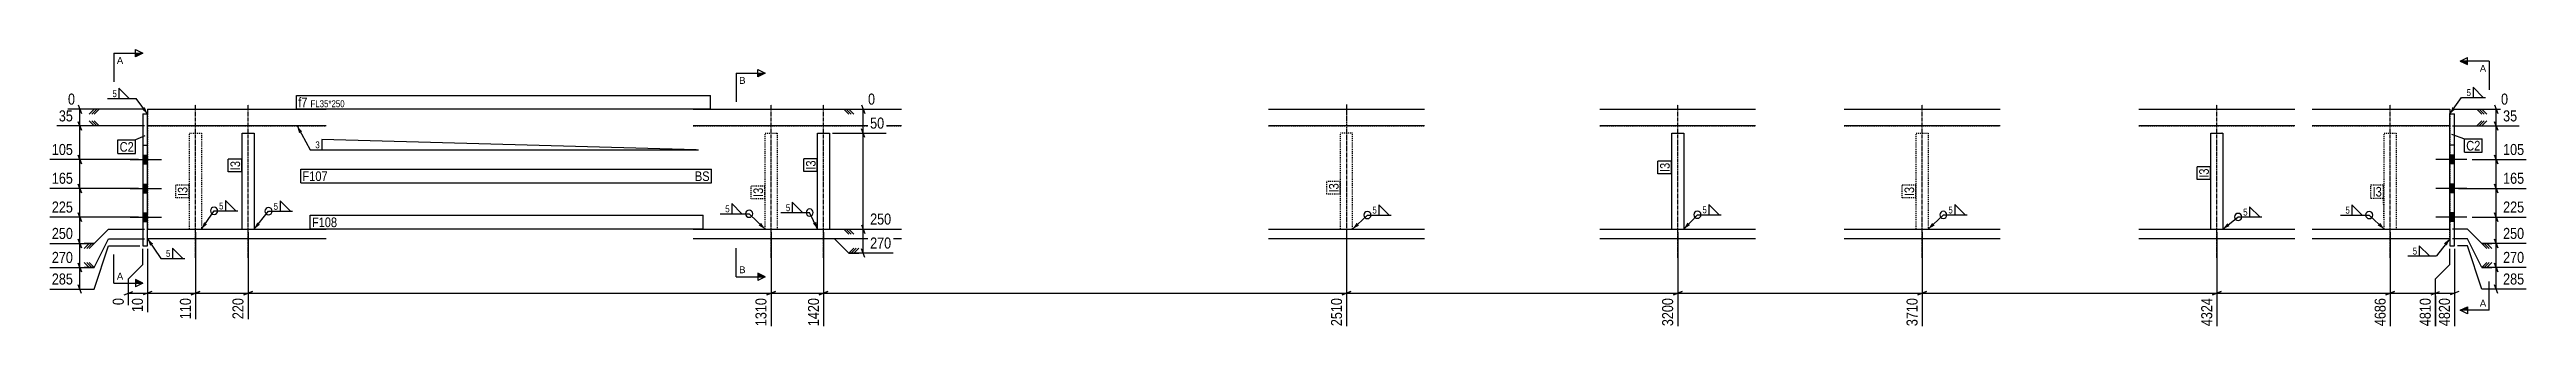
# Model space of a CAD drawing. Header units: millimetres. Extents: x 14 to 41647, y 10 to 1769.
# Drawn here: x 14 to 5178, y 10 to 591 of the extents above; entities that cross this region are included whole.
import ezdxf

# ---------------------------------------------------------------- set-up
doc = ezdxf.new("R2010")
doc.units = ezdxf.units.MM
doc.linetypes.add('DXK_LINE_DOT2', pattern=[3.9198, 1.9599, -1.9599])
doc.linetypes.add('DXK_LINE_DOT3', pattern=[5.9187, 2.979, -0.9799, 0.9799, -0.9799])
for name, color, linetype in [('MÅLSÆTNING', 7, 'Continuous'), ('STÅL', 7, 'Continuous'), ('TEKST', 7, 'Continuous')]:
    doc.layers.add(name, color=color, linetype=linetype)
doc.styles.add('Arial', font='ARIAL.TTF', dxfattribs={"height": 0.2})
doc.styles.add('Arial Narrow', font='ARIALN.TTF', dxfattribs={"height": 0.2})

msp = doc.modelspace()

# ---------------------------------------------------------------- hatches: boundary and pattern name
at = {"layer": 'STÅL', "linetype": 'Continuous'}
for points in [[(218.3, 352.6), (218.3, 370.6), (208.3, 370.6), (208.3, 352.6)], [(218.3, 352.6), (218.3, 370.6), (208.3, 370.6), (208.3, 352.6)], [(5028.3, 352.6), (5028.3, 370.6), (5018.3, 370.6), (5018.3, 352.6)], [(5028.3, 352.6), (5028.3, 370.6), (5018.3, 370.6), (5018.3, 352.6)], [(218.3, 292.6), (218.3, 310.6), (208.3, 310.6), (208.3, 292.6)], [(218.3, 292.6), (218.3, 310.6), (208.3, 310.6), (208.3, 292.6)], [(5028.3, 292.6), (5028.3, 310.6), (5018.3, 310.6), (5018.3, 292.6)], [(5028.3, 292.6), (5028.3, 310.6), (5018.3, 310.6), (5018.3, 292.6)], [(218.3, 232.6), (218.3, 250.6), (208.3, 250.6), (208.3, 232.6)], [(218.3, 232.6), (218.3, 250.6), (208.3, 250.6), (208.3, 232.6)], [(5028.3, 232.6), (5028.3, 250.6), (5018.3, 250.6), (5018.3, 232.6)], [(5028.3, 232.6), (5028.3, 250.6), (5018.3, 250.6), (5018.3, 232.6)]]:
    msp.add_hatch(color=96, dxfattribs=at).paths.add_polyline_path(points)
at = {"layer": 'TEKST', "linetype": 'Continuous'}
for points in [[(212.5, 470.9), (218.3, 456.6), (206.5, 466.5)], [(534.2, 416.7), (530.2, 431.6), (540.8, 420.3)], [(534.2, 416.7), (530.2, 431.6), (540.8, 420.3)], [(452.8, 225.9), (440.4, 216.6), (447, 230.6)], [(1497.6, 229.7), (1505.8, 216.6), (1492.4, 224.3)], [(1612.3, 231.7), (1615.4, 216.6), (1605.6, 228.5)], [(2744.3, 224.2), (2730.8, 216.6), (2739.1, 229.7)], [(3944.3, 224.1), (3930.8, 216.6), (3939.2, 229.6)], [(4559.3, 223), (4545.2, 216.6), (4554.6, 228.9)], [(4873.5, 229.6), (4881.8, 216.6), (4868.3, 224.1)], [(5006.2, 187), (5018.3, 196.6), (5012.2, 182.4)]]:
    msp.add_hatch(color=3, dxfattribs=at).paths.add_polyline_path(points)

# ---------------------------------------------------------------- linework, layer by layer
at = {"layer": 'MÅLSÆTNING', "color": 7, "linetype": 'Continuous'}
for p, q in [((107.2, 466.6), (96.7, 456.1)), ((117.7, 466.6), (96.7, 466.6)), ((112.5, 466.6), (102, 456.1)), ((117.7, 466.6), (107.2, 456.1)), ((1626.4, 466.6), (1735.1, 466.6)), ((1669.8, 466.6), (1680.3, 456.1)), ((1669.8, 466.6), (1690.8, 466.6)), ((1675.1, 466.6), (1685.6, 456.1)), ((1680.3, 466.6), (1690.8, 456.1)), ((1706.7, 475.6), (1713.9, 457.6)), ((1710.3, 416.6), (1710.3, 466.6)), ((5024.3, 466.6), (5139.9, 466.6)), ((5074.6, 466.6), (5085.1, 456.1)), ((5074.6, 466.6), (5095.6, 466.6)), ((5079.8, 466.6), (5090.3, 456.1)), ((5085.1, 466.6), (5095.6, 456.1)), ((5111.5, 475.6), (5118.7, 457.6)), ((5115.1, 431.6), (5115.1, 466.6)), ((212.3, 431.6), (29, 431.6)), ((73.6, 440.6), (80.8, 422.6)), ((77.2, 361.6), (77.2, 431.6)), ((107.2, 431.6), (96.7, 442.1)), ((107.2, 431.6), (96.7, 442.1)), ((117.7, 431.6), (96.7, 431.6)), ((117.7, 431.6), (96.7, 431.6)), ((112.5, 431.6), (102, 442.1)), ((112.5, 431.6), (102, 442.1)), ((117.7, 431.6), (107.2, 442.1)), ((117.7, 431.6), (107.2, 442.1)), ((1646.4, 416.6), (1758.5, 416.6)), ((1646.4, 416.6), (1758.5, 416.6)), ((1713.9, 407.6), (1706.7, 425.6)), ((1713.9, 407.6), (1706.7, 425.6)), ((1710.3, 216.6), (1710.3, 416.6)), ((5024.3, 431.6), (5163.2, 431.6)), ((5024.3, 431.6), (5163.2, 431.6)), ((5074.6, 431.6), (5085.1, 442.1)), ((5074.6, 431.6), (5085.1, 442.1)), ((5074.6, 431.6), (5095.6, 431.6)), ((5074.6, 431.6), (5095.6, 431.6)), ((5079.8, 431.6), (5090.3, 442.1)), ((5079.8, 431.6), (5090.3, 442.1)), ((5085.1, 431.6), (5095.6, 442.1)), ((5085.1, 431.6), (5095.6, 442.1)), ((5118.7, 422.6), (5111.5, 440.6)), ((5111.5, 440.6), (5118.7, 422.6)), ((5115.1, 361.6), (5115.1, 431.6)), ((199.3, 361.6), (14.4, 361.6)), ((80.8, 352.6), (73.6, 370.6)), ((5065.3, 361.6), (5177.9, 361.6)), ((5065.3, 361.6), (5177.9, 361.6)), ((5118.7, 352.6), (5111.5, 370.6)), ((5111.5, 370.6), (5118.7, 352.6)), ((5115.1, 301.6), (5115.1, 361.6)), ((73.6, 310.6), (80.8, 292.6)), ((5118.7, 292.6), (5111.5, 310.6)), ((5111.5, 310.6), (5118.7, 292.6)), ((199.3, 301.6), (14.4, 301.6)), ((77.2, 241.6), (77.2, 301.6)), ((5036.8, 301.6), (5177.9, 301.6)), ((5036.8, 301.6), (5177.9, 301.6)), ((5115.1, 241.6), (5115.1, 301.6)), ((199.3, 241.6), (14.4, 241.6)), ((199.3, 241.6), (14.4, 241.6)), ((80.8, 232.6), (73.6, 250.6)), ((73.6, 250.6), (80.8, 232.6)), ((77.2, 186.6), (77.2, 241.6)), ((107.2, 186.6), (137.2, 216.6)), ((107.2, 186.6), (137.2, 216.6)), ((137.2, 216.6), (212.3, 216.6)), ((137.2, 216.6), (212.3, 216.6)), ((318.3, 210.6), (318.3, 29)), ((318.3, 210.6), (318.3, 29)), ((427.9, 210.6), (427.9, 29)), ((427.9, 210.6), (427.9, 29)), ((1518.3, 210.6), (1518.3, 14.4)), ((1518.3, 210.6), (1518.3, 14.4)), ((1625.3, 216.6), (1773.1, 216.6)), ((1625.3, 216.6), (1773.1, 216.6)), ((1627.9, 210.6), (1627.9, 14.4)), ((1627.9, 210.6), (1627.9, 14.4)), ((1669.8, 216.6), (1680.3, 206.1)), ((1669.8, 216.6), (1690.8, 216.6)), ((1669.8, 216.6), (1680.3, 206.1)), ((1669.8, 216.6), (1690.8, 216.6)), ((1675.1, 216.6), (1685.6, 206.1)), ((1675.1, 216.6), (1685.6, 206.1)), ((1680.3, 216.6), (1690.8, 206.1)), ((1680.3, 216.6), (1690.8, 206.1)), ((1706.7, 225.6), (1713.9, 207.6)), ((1706.7, 225.6), (1713.9, 207.6)), ((1710.3, 166.6), (1710.3, 216.6)), ((2718.3, 210.6), (2718.3, 14.4)), ((2718.3, 210.6), (2718.3, 14.4)), ((3408.7, 210.6), (3408.7, 14.4)), ((3408.7, 210.6), (3408.7, 14.4)), ((3918.3, 210.6), (3918.3, 14.4)), ((3918.3, 210.6), (3918.3, 14.4)), ((4532.7, 210.6), (4532.7, 14.4)), ((4532.7, 210.6), (4532.7, 14.4)), ((4894.3, 210.6), (4894.3, 14.4)), ((4894.3, 210.6), (4894.3, 14.4)), ((5055.1, 216.6), (5024.3, 216.6)), ((5055.1, 216.6), (5024.3, 216.6)), ((5085.1, 186.6), (5055.1, 216.6)), ((5085.1, 186.6), (5055.1, 216.6)), ((5065.3, 241.6), (5177.9, 241.6)), ((5065.3, 241.6), (5177.9, 241.6)), ((5118.7, 232.6), (5111.5, 250.6)), ((5111.5, 250.6), (5118.7, 232.6)), ((14.4, 186.6), (107.2, 186.6)), ((14.4, 186.6), (107.2, 186.6)), ((80.8, 177.6), (73.6, 195.6)), ((73.6, 195.6), (80.8, 177.6)), ((77.2, 136.6), (77.2, 186.6)), ((96.7, 186.6), (86.2, 176.1)), ((107.2, 186.6), (86.2, 186.6)), ((96.7, 186.6), (86.2, 176.1)), ((107.2, 186.6), (86.2, 186.6)), ((102, 186.6), (91.5, 176.1)), ((102, 186.6), (91.5, 176.1)), ((107.2, 186.6), (96.7, 176.1)), ((107.2, 186.6), (96.7, 176.1)), ((107.2, 136.6), (137.2, 196.6)), ((107.2, 136.6), (137.2, 196.6)), ((107.2, 91.6), (137.2, 181.6)), ((137.2, 196.6), (212.3, 196.6)), ((137.2, 196.6), (212.3, 196.6)), ((137.2, 181.6), (202.3, 181.6)), ((208.3, 143.1), (208.3, 175.6)), ((218.3, 175.6), (218.3, 43.7)), ((218.3, 175.6), (218.3, 43.7)), ((1650.3, 196.6), (1627.4, 196.6)), ((1680.3, 166.6), (1650.3, 196.6)), ((1680.3, 166.6), (1690.8, 177.1)), ((1773.1, 166.6), (1680.3, 166.6)), ((1680.3, 166.6), (1701.3, 166.6)), ((1685.6, 166.6), (1696.1, 177.1)), ((1690.8, 166.6), (1701.3, 177.1)), ((1713.9, 157.6), (1706.7, 175.6)), ((5018.3, 143.1), (5018.3, 175.6)), ((5018.3, 143.1), (5018.3, 175.6)), ((5055.1, 196.6), (5024.3, 196.6)), ((5055.1, 196.6), (5024.3, 196.6)), ((5028.3, 175.6), (5028.3, 14.4)), ((5055.1, 181.6), (5034.3, 181.6)), ((5085.1, 136.6), (5055.1, 196.6)), ((5085.1, 136.6), (5055.1, 196.6)), ((5085.1, 91.6), (5055.1, 181.6)), ((5085.1, 186.6), (5095.6, 176.1)), ((5085.1, 186.6), (5095.6, 176.1)), ((14.4, 136.6), (107.2, 136.6)), ((14.4, 136.6), (107.2, 136.6)), ((80.8, 127.6), (73.6, 145.6)), ((73.6, 145.6), (80.8, 127.6)), ((77.2, 91.6), (77.2, 136.6)), ((96.7, 136.6), (86.2, 147.1)), ((96.7, 136.6), (86.2, 147.1)), ((107.2, 136.6), (86.2, 136.6)), ((107.2, 136.6), (86.2, 136.6)), ((102, 136.6), (91.5, 147.1)), ((102, 136.6), (91.5, 147.1)), ((107.2, 136.6), (96.7, 147.1)), ((107.2, 136.6), (96.7, 147.1)), ((178.3, 113.1), (208.3, 143.1)), ((178.3, 58.3), (178.3, 113.1)), ((4988.3, 113.1), (5018.3, 143.1)), ((4988.3, 113.1), (5018.3, 143.1)), ((4988.3, 14.4), (4988.3, 113.1)), ((5085.1, 136.6), (5095.6, 147.1)), ((5085.1, 136.6), (5095.6, 147.1)), ((5177.9, 136.6), (5085.1, 136.6)), ((5085.1, 136.6), (5106.1, 136.6)), ((5090.3, 136.6), (5100.8, 147.1)), ((5095.6, 136.6), (5106.1, 147.1)), ((5111.5, 145.6), (5118.7, 127.6)), ((5115.1, 91.6), (5115.1, 136.6)), ((14.4, 91.6), (107.2, 91.6)), ((80.8, 82.6), (73.6, 100.6)), ((169.3, 79.5), (187.3, 86.7)), ((178.3, 83.1), (218.3, 83.1)), ((227.3, 86.7), (209.3, 79.5)), ((227.3, 86.7), (209.3, 79.5)), ((218.3, 83.1), (318.3, 83.1)), ((327.3, 86.7), (309.3, 79.5)), ((309.3, 79.5), (327.3, 86.7)), ((318.3, 83.1), (427.9, 83.1)), ((436.9, 86.7), (418.9, 79.5)), ((418.9, 79.5), (436.9, 86.7)), ((427.9, 83.1), (1518.3, 83.1)), ((1527.3, 86.7), (1509.3, 79.5)), ((1509.3, 79.5), (1527.3, 86.7)), ((1518.3, 83.1), (1627.9, 83.1)), ((1636.9, 86.7), (1618.9, 79.5)), ((1618.9, 79.5), (1636.9, 86.7)), ((1627.9, 83.1), (2718.3, 83.1)), ((2727.3, 86.7), (2709.3, 79.5)), ((2709.3, 79.5), (2727.3, 86.7)), ((2718.3, 83.1), (3408.7, 83.1)), ((3417.7, 86.7), (3399.7, 79.5)), ((3399.7, 79.5), (3417.7, 86.7)), ((3408.7, 83.1), (3918.3, 83.1)), ((3927.3, 86.7), (3909.3, 79.5)), ((3909.3, 79.5), (3927.3, 86.7)), ((3918.3, 83.1), (4532.7, 83.1)), ((4541.7, 86.7), (4523.7, 79.5)), ((4523.7, 79.5), (4541.7, 86.7)), ((4532.7, 83.1), (4894.3, 83.1)), ((4903.3, 86.7), (4885.3, 79.5)), ((4885.3, 79.5), (4903.3, 86.7)), ((4979.3, 79.5), (4997.3, 86.7)), ((4988.3, 83.1), (5028.3, 83.1)), ((5037.3, 86.7), (5019.3, 79.5)), ((5177.9, 91.6), (5085.1, 91.6)), ((5118.7, 82.6), (5111.5, 100.6))]:
    msp.add_line(p, q, dxfattribs=at)
at = {"layer": 'STÅL', "color": 2, "linetype": 'Continuous'}
for p, q in [((218.3, 466.6), (218.3, 456.6)), ((218.3, 466.6), (590.4, 466.6)), ((1355.8, 466.6), (1790.4, 466.6)), ((2555.8, 466.6), (2880.8, 466.6)), ((3246.2, 466.6), (3571.2, 466.6)), ((3755.8, 466.6), (4080.8, 466.6)), ((4370.2, 466.6), (4695.2, 466.6)), ((4731.8, 466.6), (5018.3, 466.6)), ((5018.3, 466.6), (5018.3, 456.6)), ((208.3, 456.6), (208.3, 181.6)), ((208.3, 456.6), (218.3, 456.6)), ((218.3, 216.6), (218.3, 456.6)), ((590.4, 431.6), (218.3, 431.6)), ((415.4, 216.6), (415.4, 416.6)), ((415.4, 416.6), (440.4, 416.6)), ((440.4, 416.6), (440.4, 216.6)), ((1790.4, 431.6), (1355.8, 431.6)), ((1615.4, 216.6), (1615.4, 416.6)), ((1615.4, 416.6), (1640.4, 416.6)), ((1640.4, 416.6), (1640.4, 216.6)), ((2880.8, 431.6), (2555.8, 431.6)), ((3571.2, 431.6), (3246.2, 431.6)), ((3396.2, 216.6), (3396.2, 416.6)), ((3396.2, 416.6), (3421.2, 416.6)), ((3421.2, 416.6), (3421.2, 216.6)), ((4080.8, 431.6), (3755.8, 431.6)), ((4695.2, 431.6), (4370.2, 431.6)), ((4520.2, 216.6), (4520.2, 416.6)), ((4520.2, 416.6), (4545.2, 416.6)), ((4545.2, 416.6), (4545.2, 216.6)), ((5018.3, 431.6), (4731.8, 431.6)), ((5018.3, 216.6), (5018.3, 456.6)), ((5018.3, 456.6), (5028.3, 456.6)), ((5028.3, 181.6), (5028.3, 456.6)), ((208.3, 391.6), (218.3, 391.6)), ((5028.3, 391.6), (5018.3, 391.6)), ((218.3, 196.6), (218.3, 216.6)), ((218.3, 216.6), (590.4, 216.6)), ((1355.8, 216.6), (1790.4, 216.6)), ((2555.8, 216.6), (2880.8, 216.6)), ((3246.2, 216.6), (3571.2, 216.6)), ((3755.8, 216.6), (4080.8, 216.6)), ((4370.2, 216.6), (4695.2, 216.6)), ((4731.8, 216.6), (5018.3, 216.6)), ((5018.3, 216.6), (5018.3, 196.6)), ((208.3, 181.6), (218.3, 181.6)), ((590.4, 196.6), (218.3, 196.6)), ((218.3, 181.6), (218.3, 196.6)), ((1790.4, 196.6), (1355.8, 196.6)), ((2880.8, 196.6), (2555.8, 196.6)), ((3571.2, 196.6), (3246.2, 196.6)), ((4080.8, 196.6), (3755.8, 196.6)), ((4695.2, 196.6), (4370.2, 196.6)), ((5018.3, 196.6), (4731.8, 196.6)), ((5018.3, 196.6), (5018.3, 181.6)), ((5018.3, 181.6), (5028.3, 181.6))]:
    msp.add_line(p, q, dxfattribs=at)
at = {"layer": 'STÅL', "color": 7, "linetype": 'DXK_LINE_DOT3'}
for p, q in [((318.3, 156.6), (318.3, 476.6)), ((427.9, 156.6), (427.9, 476.6)), ((1518.3, 156.6), (1518.3, 476.6)), ((1627.9, 156.6), (1627.9, 476.6)), ((2718.3, 476.6), (2718.3, 156.6)), ((3408.7, 156.6), (3408.7, 476.6)), ((3918.3, 156.6), (3918.3, 476.6)), ((4532.7, 156.6), (4532.7, 476.6)), ((4894.3, 156.6), (4894.3, 476.6))]:
    msp.add_line(p, q, dxfattribs=at)
at = {"layer": 'STÅL', "color": 7, "linetype": 'DXK_LINE_DOT2'}
for p, q in [((218.3, 456.6), (218.3, 431.6)), ((218.3, 431.6), (218.3, 216.6)), ((218.3, 431.6), (590.4, 431.6)), ((305.8, 216.6), (305.8, 416.6)), ((305.8, 416.6), (330.8, 416.6)), ((330.8, 416.6), (330.8, 216.6)), ((1355.8, 431.6), (1790.4, 431.6)), ((1505.8, 216.6), (1505.8, 416.6)), ((1505.8, 416.6), (1530.8, 416.6)), ((1530.8, 416.6), (1530.8, 216.6)), ((2555.8, 431.6), (2880.8, 431.6)), ((2705.8, 216.6), (2705.8, 416.6)), ((2730.8, 416.6), (2705.8, 416.6)), ((2730.8, 216.6), (2730.8, 416.6)), ((3246.2, 431.6), (3571.2, 431.6)), ((3419.6, 416.6), (3419.5, 416.6)), ((3755.8, 431.6), (4080.8, 431.6)), ((3905.8, 216.6), (3905.8, 416.6)), ((3905.8, 416.6), (3930.8, 416.6)), ((3930.8, 416.6), (3930.8, 216.6)), ((4370.2, 431.6), (4695.2, 431.6)), ((4543.6, 416.6), (4543.5, 416.6)), ((4731.8, 431.6), (5018.3, 431.6)), ((4881.8, 216.6), (4881.8, 416.6)), ((4881.8, 416.6), (4906.8, 416.6)), ((4906.8, 416.6), (4906.8, 216.6)), ((5018.3, 456.6), (5018.3, 431.6)), ((5018.3, 431.6), (5018.3, 216.6)), ((218.3, 216.6), (590.4, 216.6)), ((218.3, 196.6), (218.3, 216.6)), ((1355.8, 216.6), (1790.4, 216.6)), ((2555.8, 216.6), (2880.8, 216.6)), ((3246.2, 216.6), (3571.2, 216.6)), ((3755.8, 216.6), (4080.8, 216.6)), ((4370.2, 216.6), (4695.2, 216.6)), ((4731.8, 216.6), (5018.3, 216.6)), ((5018.3, 196.6), (5018.3, 216.6))]:
    msp.add_line(p, q, dxfattribs=at)
at = {"layer": 'STÅL', "color": 96, "linetype": 'Continuous'}
for p, q in [((182.3, 361.6), (247.3, 361.6)), ((182.3, 361.6), (247.3, 361.6)), ((208.3, 370.6), (218.3, 370.6)), ((208.3, 370.6), (218.3, 370.6)), ((5054.3, 361.6), (4989.3, 361.6)), ((5054.3, 361.6), (4989.3, 361.6)), ((5028.3, 370.6), (5018.3, 370.6)), ((5028.3, 370.6), (5018.3, 370.6)), ((208.3, 352.6), (218.3, 352.6)), ((208.3, 352.6), (218.3, 352.6)), ((208.3, 310.6), (218.3, 310.6)), ((208.3, 310.6), (218.3, 310.6)), ((5028.3, 352.6), (5018.3, 352.6)), ((5028.3, 352.6), (5018.3, 352.6)), ((5028.3, 310.6), (5018.3, 310.6)), ((5028.3, 310.6), (5018.3, 310.6)), ((182.3, 301.6), (247.3, 301.6)), ((182.3, 301.6), (247.3, 301.6)), ((208.3, 292.6), (218.3, 292.6)), ((208.3, 292.6), (218.3, 292.6)), ((5054.3, 301.6), (4989.3, 301.6)), ((5054.3, 301.6), (4989.3, 301.6)), ((5028.3, 292.6), (5018.3, 292.6)), ((5028.3, 292.6), (5018.3, 292.6)), ((182.3, 241.6), (247.3, 241.6)), ((182.3, 241.6), (247.3, 241.6)), ((208.3, 250.6), (218.3, 250.6)), ((208.3, 250.6), (218.3, 250.6)), ((208.3, 232.6), (218.3, 232.6)), ((208.3, 232.6), (218.3, 232.6)), ((5054.3, 241.6), (4989.3, 241.6)), ((5054.3, 241.6), (4989.3, 241.6)), ((5028.3, 250.6), (5018.3, 250.6)), ((5028.3, 250.6), (5018.3, 250.6)), ((5028.3, 232.6), (5018.3, 232.6)), ((5028.3, 232.6), (5018.3, 232.6))]:
    msp.add_line(p, q, dxfattribs=at)
at = {"layer": 'TEKST', "color": 3, "linetype": 'Continuous'}
for p, q in [((218.3, 456.6), (194.8, 488.8)), ((1505.8, 216.6), (1472.5, 248.8)), ((1615.4, 216.6), (1598.8, 251.1)), ((4881.8, 216.6), (4850.5, 246)), ((5018.3, 196.6), (4990.8, 160.7))]:
    msp.add_line(p, q, dxfattribs=at)
for centre, start, end in [((1598.8, 251.1), 90, 270), ((1598.8, 251.1), 270, 90), ((1472.5, 248.8), 90, 270), ((1472.5, 248.8), 270, 90), ((4850.5, 246), 90, 270), ((4850.5, 246), 270, 90)]:
    msp.add_arc(centre, 7.5, start, end, dxfattribs=at)

# ---------------------------------------------------------------- wipeouts: each hides what was drawn before it
at = {"color": 0, "linetype": 'Continuous'}
for points in [[(167.7, 560.9), (167.7, 575.9), (154.3, 575.9), (154.3, 560.9)], [(1465.2, 519.4), (1465.2, 534.4), (1451.8, 534.4), (1451.8, 519.4)], [(5094.3, 544.5), (5094.3, 559.5), (5081, 559.5), (5081, 544.5)], [(1465.2, 124.7), (1465.2, 139.7), (1451.8, 139.7), (1451.8, 124.7)]]:
    msp.add_wipeout(points, dxfattribs=at).dxf.layer = 'TEKST'
at = {"color": 0}
for points in [[(5063.8, 492.9), (5063.8, 510.3), (5052.3, 510.3), (5052.3, 492.9)], [(578.5, 384), (578.5, 401.4), (567, 401.4), (567, 384)], [(593.8, 316.9), (593.8, 337.9), (541.4, 337.9), (541.4, 316.9)], [(1390.2, 316.9), (1390.2, 337.9), (1359.5, 337.9), (1359.5, 316.9)], [(377.9, 256.5), (377.9, 273.9), (366.3, 273.9), (366.3, 256.5)], [(491.6, 255.8), (491.6, 273.2), (480, 273.2), (480, 255.8)], [(1433.2, 250.6), (1433.2, 268), (1421.6, 268), (1421.6, 250.6)], [(2782.4, 247.8), (2782.4, 265.2), (2770.9, 265.2), (2770.9, 247.8)], [(3470.5, 248.5), (3470.5, 265.9), (3459, 265.9), (3459, 248.5)], [(3983.3, 248.1), (3983.3, 265.5), (3971.8, 265.5), (3971.8, 248.1)], [(4598, 243.8), (4598, 261.2), (4586.5, 261.2), (4586.5, 243.8)], [(4811.2, 247.8), (4811.2, 265.2), (4799.7, 265.2), (4799.7, 247.8)]]:
    msp.add_wipeout(points, dxfattribs=at).dxf.layer = 'TEKST'

# ---------------------------------------------------------------- next in the draw order: hatches: boundary and pattern name
at = {"layer": 'TEKST', "linetype": 'Continuous'}
for color, points in [(30, [(193.3, 575.9), (193.3, 583.4), (208.3, 583.4)]), (30, [(1490.8, 534.4), (1490.8, 541.9), (1505.8, 541.9)]), (30, [(5055.3, 567), (5055.3, 559.5), (5040.3, 567)]), (3, [(5030.1, 466.6), (5018.3, 456.6), (5024, 471)]), (3, [(342.4, 226.8), (330.8, 216.6), (336.2, 231.1)]), (3, [(3434.3, 224.9), (3421.2, 216.6), (3428.8, 230.1)]), (30, [(1490.8, 117.2), (1490.8, 124.7), (1505.8, 117.2)])]:
    msp.add_hatch(color=color, dxfattribs=at).paths.add_polyline_path(points)

# ---------------------------------------------------------------- next in the draw order: linework, layer by layer
at = {"layer": 'TEKST', "color": 7, "linetype": 'Continuous'}
for p, q in [((148.3, 583.4), (148.3, 523.4)), ((148.3, 583.4), (208.3, 583.4)), ((1445.8, 541.9), (1445.8, 481.9)), ((1445.8, 541.9), (1505.8, 541.9)), ((5100.3, 567), (5040.3, 567)), ((1445.8, 117.2), (1445.8, 177.2)), ((1445.8, 117.2), (1505.8, 117.2))]:
    msp.add_line(p, q, dxfattribs=at)
at = {"layer": 'TEKST', "color": 30, "linetype": 'Continuous'}
for p, q in [((193.3, 575.9), (193.3, 590.9)), ((193.3, 590.9), (208.3, 583.4)), ((208.3, 583.4), (193.3, 575.9)), ((5040.3, 567), (5055.3, 574.5)), ((5055.3, 559.5), (5055.3, 574.5)), ((1490.8, 534.4), (1490.8, 549.4)), ((1490.8, 549.4), (1505.8, 541.9)), ((1505.8, 541.9), (1490.8, 534.4)), ((5040.3, 567), (5055.3, 559.5)), ((1505.8, 117.2), (1490.8, 124.7)), ((1490.8, 124.7), (1490.8, 109.7)), ((1505.8, 117.2), (1490.8, 109.7))]:
    msp.add_line(p, q, dxfattribs=at)
at = {"layer": 'TEKST', "color": 3, "linetype": 'Continuous'}
for p, q in [((5018.3, 456.6), (5043, 491.1)), ((5043, 491.1), (5092.6, 491.1)), ((5088.3, 491.1), (5066.9, 512.5)), ((5066.9, 512.5), (5066.9, 491.1)), ((5066.9, 491.1), (5088.3, 491.1)), ((530.2, 431.6), (557.7, 382.2)), ((530.2, 431.6), (557.7, 382.2)), ((557.7, 382.2), (1366.7, 382.2)), ((1362.4, 382.2), (581.6, 403.6)), ((581.6, 403.6), (581.6, 382.2)), ((581.6, 382.2), (1362.4, 382.2)), ((402.4, 254.7), (381, 276.1)), ((381, 276.1), (381, 254.7)), ((516.1, 254), (494.6, 275.4)), ((494.6, 275.4), (494.6, 254)), ((1436.3, 270.2), (1436.3, 248.8)), ((2806.9, 246), (2785.5, 267.4)), ((2785.5, 267.4), (2785.5, 246)), ((3495, 246.7), (3473.6, 268.1)), ((3473.6, 268.1), (3473.6, 246.7)), ((4007.9, 246.3), (3986.4, 267.7)), ((3986.4, 267.7), (3986.4, 246.3)), ((4622.5, 242), (4601.1, 263.4)), ((4601.1, 263.4), (4601.1, 242)), ((4814.3, 267.4), (4814.3, 246)), ((330.8, 216.6), (357, 254.7)), ((357, 254.7), (406.7, 254.7)), ((381, 254.7), (402.4, 254.7)), ((440.4, 216.6), (470.7, 254)), ((470.7, 254), (520.4, 254)), ((494.6, 254), (516.1, 254)), ((1412.3, 248.8), (1472.5, 248.8)), ((1436.3, 248.8), (1457.7, 248.8)), ((2730.8, 216.6), (2761.6, 246)), ((2761.6, 246), (2811.2, 246)), ((2785.5, 246), (2806.9, 246)), ((3421.2, 216.6), (3449.7, 246.7)), ((3449.7, 246.7), (3499.3, 246.7)), ((3473.6, 246.7), (3495, 246.7)), ((3930.8, 216.6), (3962.5, 246.3)), ((3962.5, 246.3), (4012.1, 246.3)), ((3986.4, 246.3), (4007.9, 246.3)), ((4545.2, 216.6), (4577.2, 242)), ((4577.2, 242), (4626.8, 242)), ((4601.1, 242), (4622.5, 242)), ((4790.4, 246), (4850.5, 246)), ((4814.3, 246), (4835.8, 246))]:
    msp.add_line(p, q, dxfattribs=at)
for centre, start, end in [((357, 254.7), 90, 270), ((357, 254.7), 270, 90), ((470.7, 254), 90, 270), ((470.7, 254), 270, 90), ((2761.6, 246), 90, 270), ((2761.6, 246), 270, 90), ((3449.7, 246.7), 90, 270), ((3449.7, 246.7), 270, 90), ((3962.5, 246.3), 90, 270), ((3962.5, 246.3), 270, 90), ((4577.2, 242), 90, 270), ((4577.2, 242), 270, 90)]:
    msp.add_arc(centre, 7.5, start, end, dxfattribs=at)

# ---------------------------------------------------------------- next in the draw order: texts
at = {"layer": 'TEKST', "color": 3, "linetype": 'Continuous', "style": 'Arial'}
for s, p in [('A', (154.3, 560.9)), ('B', (1451.8, 519.4)), ('A', (5081, 544.5)), ('B', (1451.8, 124.7))]:
    msp.add_text(s, height=14.3, dxfattribs=at).set_placement(p)
at = {"layer": 'TEKST', "color": 3, "style": 'Arial Narrow'}
for s, p in [('5', (5053.5, 494.1)), ('3', (568.2, 385.2)), ('5', (367.5, 257.7)), ('5', (481.2, 257)), ('5', (1422.8, 251.8)), ('5', (2772.1, 249)), ('5', (3460.2, 249.7)), ('5', (3973, 249.3)), ('5', (4587.7, 245)), ('5', (4800.9, 249))]:
    msp.add_text(s, height=14.3, dxfattribs=at).set_placement(p)

# ---------------------------------------------------------------- next in the draw order: wipeouts: each hides what was drawn before it
at = {"color": 0, "linetype": 'Continuous'}
for points, layer in [([(67.4, 436.4), (67.4, 470), (28.6, 470), (28.6, 436.4)], 'MÅLSÆTNING'), ([(1739.9, 471.4), (1739.9, 505), (1715.7, 505), (1715.7, 471.4)], 'MÅLSÆTNING'), ([(5144.7, 471.4), (5144.7, 505), (5120.5, 505), (5120.5, 471.4)], 'MÅLSÆTNING'), ([(5178.3, 366.4), (5178.3, 400), (5124.8, 400), (5124.8, 366.4)], 'MÅLSÆTNING'), ([(67.4, 306.4), (67.4, 340), (14, 340), (14, 306.4)], 'MÅLSÆTNING'), ([(5178.3, 306.4), (5178.3, 340), (5124.8, 340), (5124.8, 306.4)], 'MÅLSÆTNING'), ([(1773.6, 221.4), (1773.6, 255), (1720.1, 255), (1720.1, 221.4)], 'MÅLSÆTNING'), ([(5178.3, 141.4), (5178.3, 175), (5124.8, 175), (5124.8, 141.4)], 'MÅLSÆTNING'), ([(213.5, 77.7), (179.9, 77.7), (179.9, 38.8), (213.5, 38.8)], 'MÅLSÆTNING'), ([(313.5, 77.7), (279.9, 77.7), (279.9, 24.2), (313.5, 24.2)], 'MÅLSÆTNING'), ([(423.1, 77.7), (389.5, 77.7), (389.5, 24.2), (423.1, 24.2)], 'MÅLSÆTNING'), ([(1513.5, 77.7), (1479.9, 77.7), (1479.9, 9.6), (1513.5, 9.6)], 'MÅLSÆTNING'), ([(1623.1, 77.7), (1589.5, 77.7), (1589.5, 9.6), (1623.1, 9.6)], 'MÅLSÆTNING'), ([(2713.5, 77.7), (2679.9, 77.7), (2679.9, 9.6), (2713.5, 9.6)], 'MÅLSÆTNING'), ([(3403.9, 77.7), (3370.3, 77.7), (3370.3, 9.6), (3403.9, 9.6)], 'MÅLSÆTNING'), ([(3913.5, 77.7), (3879.9, 77.7), (3879.9, 9.6), (3913.5, 9.6)], 'MÅLSÆTNING'), ([(4527.9, 77.7), (4494.3, 77.7), (4494.3, 9.6), (4527.9, 9.6)], 'MÅLSÆTNING'), ([(5023.5, 77.7), (4989.9, 77.7), (4989.9, 9.6), (5023.5, 9.6)], 'MÅLSÆTNING'), ([(167.7, 111.3), (167.7, 126.3), (154.3, 126.3), (154.3, 111.3)], 'TEKST'), ([(5094.3, 55), (5094.3, 70), (5081, 70), (5081, 55)], 'TEKST')]:
    msp.add_wipeout(points, dxfattribs=at).dxf.layer = layer
at = {"color": 0}
for points in [[(551.7, 470.8), (551.7, 491.8), (532.5, 491.8), (532.5, 470.8)], [(5082.1, 380.5), (5082.1, 401.5), (5052.7, 401.5), (5052.7, 380.5)], [(411.2, 358.6), (390.2, 358.6), (390.2, 339.4), (411.2, 339.4)], [(593.8, 316.9), (593.8, 337.9), (541.4, 337.9), (541.4, 316.9)], [(1390.2, 316.9), (1390.2, 337.9), (1359.5, 337.9), (1359.5, 316.9)], [(1611.2, 359.8), (1590.2, 359.8), (1590.2, 340.6), (1611.2, 340.6)], [(2701.6, 312.2), (2680.6, 312.2), (2680.6, 293), (2701.6, 293)], [(3392, 354.9), (3371, 354.9), (3371, 335.7), (3392, 335.7)], [(4516, 342.9), (4495, 342.9), (4495, 323.7), (4516, 323.7)], [(301.6, 304.7), (280.6, 304.7), (280.6, 285.5), (301.6, 285.5)], [(1501.6, 302.9), (1480.6, 302.9), (1480.6, 283.7), (1501.6, 283.7)], [(1559.5, 252.9), (1559.5, 270.3), (1548, 270.3), (1548, 252.9)], [(3901.6, 304.6), (3880.6, 304.6), (3880.6, 285.4), (3901.6, 285.4)], [(4876.7, 284.5), (4876.7, 305.5), (4857.5, 305.5), (4857.5, 284.5)], [(1372.9, 220.8), (1372.9, 241.8), (561.1, 241.8), (561.1, 220.8)], [(267, 157.5), (267, 174.9), (255.5, 174.9), (255.5, 157.5)], [(4951.5, 162.5), (4951.5, 179.9), (4940, 179.9), (4940, 162.5)]]:
    msp.add_wipeout(points, dxfattribs=at).dxf.layer = 'TEKST'

# ---------------------------------------------------------------- next in the draw order: hatches: boundary and pattern name
at = {"layer": 'TEKST', "linetype": 'Continuous'}
for color, points in [(3, [(223.7, 182.1), (218.3, 196.6), (229.9, 186.3)]), (30, [(193.3, 103.8), (193.3, 111.3), (208.3, 103.8)]), (30, [(5055.3, 55), (5055.3, 47.5), (5040.3, 47.5)])]:
    msp.add_hatch(color=color, dxfattribs=at).paths.add_polyline_path(points)

# ---------------------------------------------------------------- next in the draw order: linework, layer by layer
at = {"layer": 'MÅLSÆTNING', "color": 7, "linetype": 'Continuous'}
for p, q in [((212.3, 466.6), (52.4, 466.6)), ((73.6, 475.6), (80.8, 457.6)), ((77.2, 431.6), (77.2, 466.6)), ((212.3, 431.6), (29, 431.6)), ((80.8, 422.6), (73.6, 440.6)), ((199.3, 361.6), (14.4, 361.6)), ((73.6, 370.6), (80.8, 352.6)), ((77.2, 301.6), (77.2, 361.6)), ((80.8, 292.6), (73.6, 310.6)), ((199.3, 301.6), (14.4, 301.6)), ((5115.1, 186.6), (5115.1, 241.6)), ((5177.9, 186.6), (5085.1, 186.6)), ((5085.1, 186.6), (5106.1, 186.6)), ((5177.9, 186.6), (5085.1, 186.6)), ((5085.1, 186.6), (5106.1, 186.6)), ((5090.3, 186.6), (5100.8, 176.1)), ((5090.3, 186.6), (5100.8, 176.1)), ((5095.6, 186.6), (5106.1, 176.1)), ((5095.6, 186.6), (5106.1, 176.1)), ((5118.7, 177.6), (5111.5, 195.6)), ((5111.5, 195.6), (5118.7, 177.6)), ((4988.3, 14.4), (4988.3, 113.1)), ((4894.3, 83.1), (4988.3, 83.1)), ((4979.3, 79.5), (4997.3, 86.7))]:
    msp.add_line(p, q, dxfattribs=at)
at = {"layer": 'TEKST', "color": 7, "linetype": 'Continuous'}
for p, q in [((5100.3, 567), (5100.3, 507)), ((537.8, 341.5), (1393.8, 341.5)), ((537.8, 313.3), (537.8, 341.5)), ((537.8, 313.3), (1393.8, 313.3)), ((1393.8, 313.3), (1393.8, 341.5)), ((148.3, 103.8), (148.3, 163.8)), ((148.3, 103.8), (208.3, 103.8)), ((5100.3, 47.5), (5040.3, 47.5))]:
    msp.add_line(p, q, dxfattribs=at)
at = {"layer": 'TEKST', "color": 3, "linetype": 'Continuous'}
for p, q in [((1584, 251.1), (1562.6, 272.5)), ((1562.6, 272.5), (1562.6, 251.1)), ((1538.7, 251.1), (1598.8, 251.1)), ((1562.6, 251.1), (1584, 251.1)), ((218.3, 196.6), (246.2, 155.7)), ((246.2, 155.7), (295.8, 155.7)), ((291.6, 155.7), (270.1, 177.2)), ((270.1, 177.2), (270.1, 155.7)), ((270.1, 155.7), (291.6, 155.7)), ((4930.7, 160.7), (4990.8, 160.7)), ((4976.1, 160.7), (4954.6, 182.1)), ((4954.6, 182.1), (4954.6, 160.7)), ((4954.6, 160.7), (4976.1, 160.7))]:
    msp.add_line(p, q, dxfattribs=at)
at = {"layer": 'TEKST', "color": 30, "linetype": 'Continuous'}
for p, q in [((208.3, 103.8), (193.3, 111.3)), ((5040.3, 47.5), (5055.3, 55)), ((5055.3, 55), (5055.3, 40)), ((5055.3, 40), (5040.3, 47.5))]:
    msp.add_line(p, q, dxfattribs=at)

# ---------------------------------------------------------------- next in the draw order: texts
at = {"layer": 'MÅLSÆTNING', "color": 3, "linetype": 'Continuous', "style": 'Arial Narrow'}
for s, height, p in [('0', 22.9, (1720.5, 476.2)), ('0', 22.9, (5125.3, 476.2)), ('35', 22.91, (33.4, 441.2)), ('105', 22.91, (5129.6, 371.2)), ('165', 22.91, (18.8, 311.2)), ('165', 22.91, (5129.6, 311.2))]:
    msp.add_text(s, height=height, dxfattribs=at).set_placement(p)
for s, p in [('110', (308.7, 29)), ('220', (418.3, 29)), ('1310', (1508.7, 14.4)), ('1420', (1618.3, 14.4)), ('2510', (2708.7, 14.4)), ('3200', (3399.1, 14.4)), ('3710', (3908.7, 14.4)), ('4324', (4523.1, 14.4)), ('4820', (5018.7, 14.4))]:
    msp.add_text(s, height=22.91, rotation=90.0002, dxfattribs=at).set_placement(p)
at = {"layer": 'TEKST', "color": 3, "style": 'Arial Narrow'}
for s, height, p in [('F107', 20.04, (541.4, 316.9)), ('BS', 20.04, (1359.5, 316.9)), ('5', 14.3, (1549.2, 254.1)), ('5', 14.3, (256.7, 158.7)), ('5', 14.3, (4941.2, 163.7))]:
    msp.add_text(s, height=height, dxfattribs=at).set_placement(p)
at = {"layer": 'TEKST', "color": 3, "linetype": 'Continuous', "style": 'Arial'}
for p in [(154.3, 111.3), (5081, 55)]:
    msp.add_text('A', height=14.3, dxfattribs=at).set_placement(p)

# ---------------------------------------------------------------- next in the draw order: wipeouts: each hides what was drawn before it
at = {"color": 0, "linetype": 'Continuous'}
for points in [[(1773.6, 171.4), (1773.6, 205), (1720.1, 205), (1720.1, 171.4)], [(5178.3, 96.4), (5178.3, 130), (5124.8, 130), (5124.8, 96.4)], [(173.5, 77.7), (139.9, 77.7), (139.9, 53.5), (173.5, 53.5)]]:
    msp.add_wipeout(points, dxfattribs=at).dxf.layer = 'MÅLSÆTNING'
at = {"color": 0}
for points in [[(551.7, 470.8), (551.7, 491.8), (532.5, 491.8), (532.5, 470.8)], [(5082.1, 380.5), (5082.1, 401.5), (5052.7, 401.5), (5052.7, 380.5)], [(411.2, 358.6), (390.2, 358.6), (390.2, 339.4), (411.2, 339.4)], [(1611.2, 359.8), (1590.2, 359.8), (1590.2, 340.6), (1611.2, 340.6)], [(2701.6, 312.2), (2680.6, 312.2), (2680.6, 293), (2701.6, 293)], [(3392, 354.9), (3371, 354.9), (3371, 335.7), (3392, 335.7)], [(4516, 342.9), (4495, 342.9), (4495, 323.7), (4516, 323.7)], [(301.6, 304.7), (280.6, 304.7), (280.6, 285.5), (301.6, 285.5)], [(1501.6, 302.9), (1480.6, 302.9), (1480.6, 283.7), (1501.6, 283.7)], [(3901.6, 304.6), (3880.6, 304.6), (3880.6, 285.4), (3901.6, 285.4)], [(4876.7, 284.5), (4876.7, 305.5), (4857.5, 305.5), (4857.5, 284.5)], [(1372.9, 220.8), (1372.9, 241.8), (561.1, 241.8), (561.1, 220.8)]]:
    msp.add_wipeout(points, dxfattribs=at).dxf.layer = 'TEKST'

# ---------------------------------------------------------------- next in the draw order: linework, layer by layer
at = {"layer": 'MÅLSÆTNING', "color": 7, "linetype": 'Continuous'}
for p, q in [((5115.1, 136.6), (5115.1, 186.6)), ((5177.9, 136.6), (5085.1, 136.6)), ((5085.1, 136.6), (5106.1, 136.6)), ((5090.3, 136.6), (5100.8, 147.1)), ((5095.6, 136.6), (5106.1, 147.1)), ((5118.7, 127.6), (5111.5, 145.6))]:
    msp.add_line(p, q, dxfattribs=at)
at = {"layer": 'TEKST', "color": 7, "linetype": 'Continuous'}
for p, q in [((528.9, 467.2), (528.9, 495.4)), ((5022.3, 414.6), (5049.1, 405.1)), ((386.6, 335.8), (386.6, 362.2)), ((414.8, 362.2), (386.6, 362.2)), ((414.8, 335.8), (414.8, 362.2)), ((1586.6, 337), (1586.6, 363.4)), ((1614.8, 363.4), (1586.6, 363.4)), ((1614.8, 337), (1614.8, 363.4)), ((5049.1, 405.1), (5085.7, 405.1)), ((5049.1, 376.9), (5049.1, 405.1)), ((5049.1, 376.9), (5085.7, 376.9)), ((5085.7, 376.9), (5085.7, 405.1)), ((414.8, 335.8), (386.6, 335.8)), ((1614.8, 337), (1586.6, 337)), ((3367.4, 332.1), (3367.4, 358.5)), ((3395.6, 358.5), (3367.4, 358.5)), ((3395.6, 332.1), (3367.4, 332.1)), ((3395.6, 332.1), (3395.6, 358.5)), ((4491.4, 320.1), (4491.4, 346.5)), ((4519.6, 346.5), (4491.4, 346.5)), ((4519.6, 320.1), (4491.4, 320.1)), ((4519.6, 320.1), (4519.6, 346.5)), ((557.5, 245.4), (1376.5, 245.4)), ((557.5, 217.2), (557.5, 245.4)), ((557.5, 217.2), (1376.5, 217.2)), ((1376.5, 217.2), (1376.5, 245.4)), ((5100.3, 47.5), (5100.3, 107.5))]:
    msp.add_line(p, q, dxfattribs=at)
at = {"layer": 'TEKST', "color": 7, "linetype": 'DXK_LINE_DOT2'}
for p, q in [((2677, 289.4), (2677, 315.8)), ((2705.2, 315.8), (2677, 315.8)), ((2705.2, 289.4), (2705.2, 315.8)), ((277, 281.9), (277, 308.3)), ((305.2, 308.3), (277, 308.3)), ((305.2, 281.9), (277, 281.9)), ((305.2, 281.9), (305.2, 308.3)), ((1477, 280.1), (1477, 306.5)), ((1505.2, 306.5), (1477, 306.5)), ((1505.2, 280.1), (1477, 280.1)), ((1505.2, 280.1), (1505.2, 306.5)), ((2705.2, 289.4), (2677, 289.4)), ((3877, 281.8), (3877, 308.2)), ((3905.2, 308.2), (3877, 308.2)), ((3905.2, 281.8), (3877, 281.8)), ((3905.2, 281.8), (3905.2, 308.2)), ((4853.9, 309.1), (4880.3, 309.1)), ((4853.9, 280.9), (4853.9, 309.1)), ((4853.9, 280.9), (4880.3, 280.9)), ((4880.3, 280.9), (4880.3, 309.1)), ((4881.8, 216.6), (4880.3, 280.9))]:
    msp.add_line(p, q, dxfattribs=at)
at = {"layer": 'TEKST', "color": 3, "linetype": 'Continuous'}
for p, q in [((1457.7, 248.8), (1436.3, 270.2)), ((4835.8, 246), (4814.3, 267.4))]:
    msp.add_line(p, q, dxfattribs=at)
at = {"layer": 'TEKST', "color": 30, "linetype": 'Continuous'}
for p in [(193.3, 111.3), (208.3, 103.8)]:
    msp.add_line(p, (193.3, 96.3), dxfattribs=at)

# ---------------------------------------------------------------- next in the draw order: texts
at = {"layer": 'MÅLSÆTNING', "color": 3, "linetype": 'Continuous', "style": 'Arial Narrow'}
for s, p in [('250', (1724.9, 226.2)), ('270', (1724.9, 176.2)), ('270', (5129.6, 146.2)), ('285', (5129.6, 101.2))]:
    msp.add_text(s, height=22.91, dxfattribs=at).set_placement(p)
for s, height, p in [('0', 22.9, (168.7, 58.3)), ('10', 22.91, (208.7, 43.7))]:
    msp.add_text(s, height=height, rotation=90.0002, dxfattribs=at).set_placement(p)
at = {"layer": 'TEKST', "color": 3, "style": 'Arial Narrow'}
for s, p in [('C2', (5052.7, 380.5)), ('I3', (4857.5, 284.5)), ('F108', (561.1, 220.8))]:
    msp.add_text(s, height=20.04, dxfattribs=at).set_placement(p)
for p in [(411.2, 339.4), (1611.2, 340.6), (2701.6, 293), (3392, 335.7), (4516, 323.7), (301.6, 285.5), (1501.6, 283.7), (3901.6, 285.4)]:
    msp.add_text('I3', height=20.04, rotation=90.0002, dxfattribs=at).set_placement(p)

# ---------------------------------------------------------------- next in the draw order: wipeouts: each hides what was drawn before it
at = {"color": 0, "linetype": 'Continuous'}
for points in [[(71.8, 471.4), (71.8, 505), (47.6, 505), (47.6, 471.4)], [(5163.7, 436.4), (5163.7, 470), (5124.8, 470), (5124.8, 436.4)], [(1758.9, 421.4), (1758.9, 455), (1720.1, 455), (1720.1, 421.4)], [(67.4, 366.4), (67.4, 400), (14, 400), (14, 366.4)], [(67.4, 246.4), (67.4, 280), (14, 280), (14, 246.4)], [(5178.3, 246.4), (5178.3, 280), (5124.8, 280), (5124.8, 246.4)], [(4889.5, 77.7), (4855.9, 77.7), (4855.9, 9.6), (4889.5, 9.6)], [(4983.5, 77.7), (4949.9, 77.7), (4949.9, 9.6), (4983.5, 9.6)]]:
    msp.add_wipeout(points, dxfattribs=at).dxf.layer = 'MÅLSÆTNING'
at = {"color": 0}
for points in [[(155.5, 490.6), (155.5, 508), (144, 508), (144, 490.6)], [(1388.6, 470.8), (1388.6, 485.8), (558, 485.8), (558, 470.8)], [(189.6, 378), (189.6, 399), (160.2, 399), (160.2, 378)]]:
    msp.add_wipeout(points, dxfattribs=at).dxf.layer = 'TEKST'

# ---------------------------------------------------------------- next in the draw order: linework, layer by layer
at = {"layer": 'TEKST', "color": 3, "linetype": 'Continuous'}
for p, q in [((134.7, 488.8), (194.8, 488.8)), ((180, 488.8), (158.6, 510.2)), ((158.6, 510.2), (158.6, 488.8)), ((158.6, 488.8), (180, 488.8))]:
    msp.add_line(p, q, dxfattribs=at)

# ---------------------------------------------------------------- next in the draw order: texts
at = {"layer": 'MÅLSÆTNING', "color": 3, "linetype": 'Continuous', "style": 'Arial Narrow'}
for s, height, p in [('0', 22.9, (52.4, 476.2)), ('50', 22.91, (1724.9, 426.2)), ('35', 22.91, (5129.6, 441.2)), ('105', 22.91, (18.8, 371.2)), ('225', 22.91, (18.8, 251.2)), ('225', 22.91, (5129.6, 251.2))]:
    msp.add_text(s, height=height, dxfattribs=at).set_placement(p)
for s, p in [('4686', (4884.7, 14.4)), ('4810', (4978.7, 14.4))]:
    msp.add_text(s, height=22.91, rotation=90.0002, dxfattribs=at).set_placement(p)
at = {"layer": 'TEKST', "color": 3, "style": 'Arial Narrow'}
msp.add_text('5', height=14.3, dxfattribs=at).set_placement((145.2, 491.8))

# ---------------------------------------------------------------- next in the draw order: wipeouts: each hides what was drawn before it
at = {"color": 0, "linetype": 'Continuous'}
for points in [[(67.4, 191.4), (67.4, 225), (14, 225), (14, 191.4)], [(5178.3, 191.4), (5178.3, 225), (5124.8, 225), (5124.8, 191.4)]]:
    msp.add_wipeout(points, dxfattribs=at).dxf.layer = 'MÅLSÆTNING'
at = {"color": 0}
for points in [[(1388.6, 470.8), (1388.6, 485.8), (558, 485.8), (558, 470.8)], [(189.6, 378), (189.6, 399), (160.2, 399), (160.2, 378)]]:
    msp.add_wipeout(points, dxfattribs=at).dxf.layer = 'TEKST'

# ---------------------------------------------------------------- next in the draw order: linework, layer by layer
at = {"layer": 'TEKST', "color": 7, "linetype": 'Continuous'}
for p, q in [((528.9, 495.4), (1392.2, 495.4)), ((528.9, 467.2), (1392.2, 467.2)), ((1392.2, 467.2), (1392.2, 495.4)), ((156.6, 402.6), (193.2, 402.6)), ((156.6, 374.4), (156.6, 402.6)), ((156.6, 374.4), (193.2, 374.4)), ((213, 411), (193.2, 402.6)), ((193.2, 374.4), (193.2, 402.6))]:
    msp.add_line(p, q, dxfattribs=at)

# ---------------------------------------------------------------- next in the draw order: texts
at = {"layer": 'MÅLSÆTNING', "color": 3, "linetype": 'Continuous', "style": 'Arial Narrow'}
for p in [(18.8, 196.2), (5129.6, 196.2)]:
    msp.add_text('250', height=22.91, dxfattribs=at).set_placement(p)
at = {"layer": 'TEKST', "color": 3, "style": 'Arial Narrow'}
for s, height, p in [('f7', 20.04, (532.5, 470.8)), ('FL35*250', 14.32, (558, 470.8)), ('C2', 20.04, (160.2, 378))]:
    msp.add_text(s, height=height, dxfattribs=at).set_placement(p)

# ---------------------------------------------------------------- next in the draw order: wipeouts: each hides what was drawn before it
at = {"color": 0, "linetype": 'Continuous'}
msp.add_wipeout([(67.4, 141.4), (67.4, 175), (14, 175), (14, 141.4)], dxfattribs=at).dxf.layer = 'MÅLSÆTNING'

# ---------------------------------------------------------------- next in the draw order: wipeouts: each hides what was drawn before it
msp.add_wipeout([(67.4, 96.4), (67.4, 130), (14, 130), (14, 96.4)], dxfattribs=at).dxf.layer = 'MÅLSÆTNING'

# ---------------------------------------------------------------- next in the draw order: texts
at = {"layer": 'MÅLSÆTNING', "color": 3, "linetype": 'Continuous', "style": 'Arial Narrow'}
for s, p in [('270', (18.8, 146.2)), ('285', (18.8, 101.2))]:
    msp.add_text(s, height=22.91, dxfattribs=at).set_placement(p)

doc.saveas('drawing.dxf')
